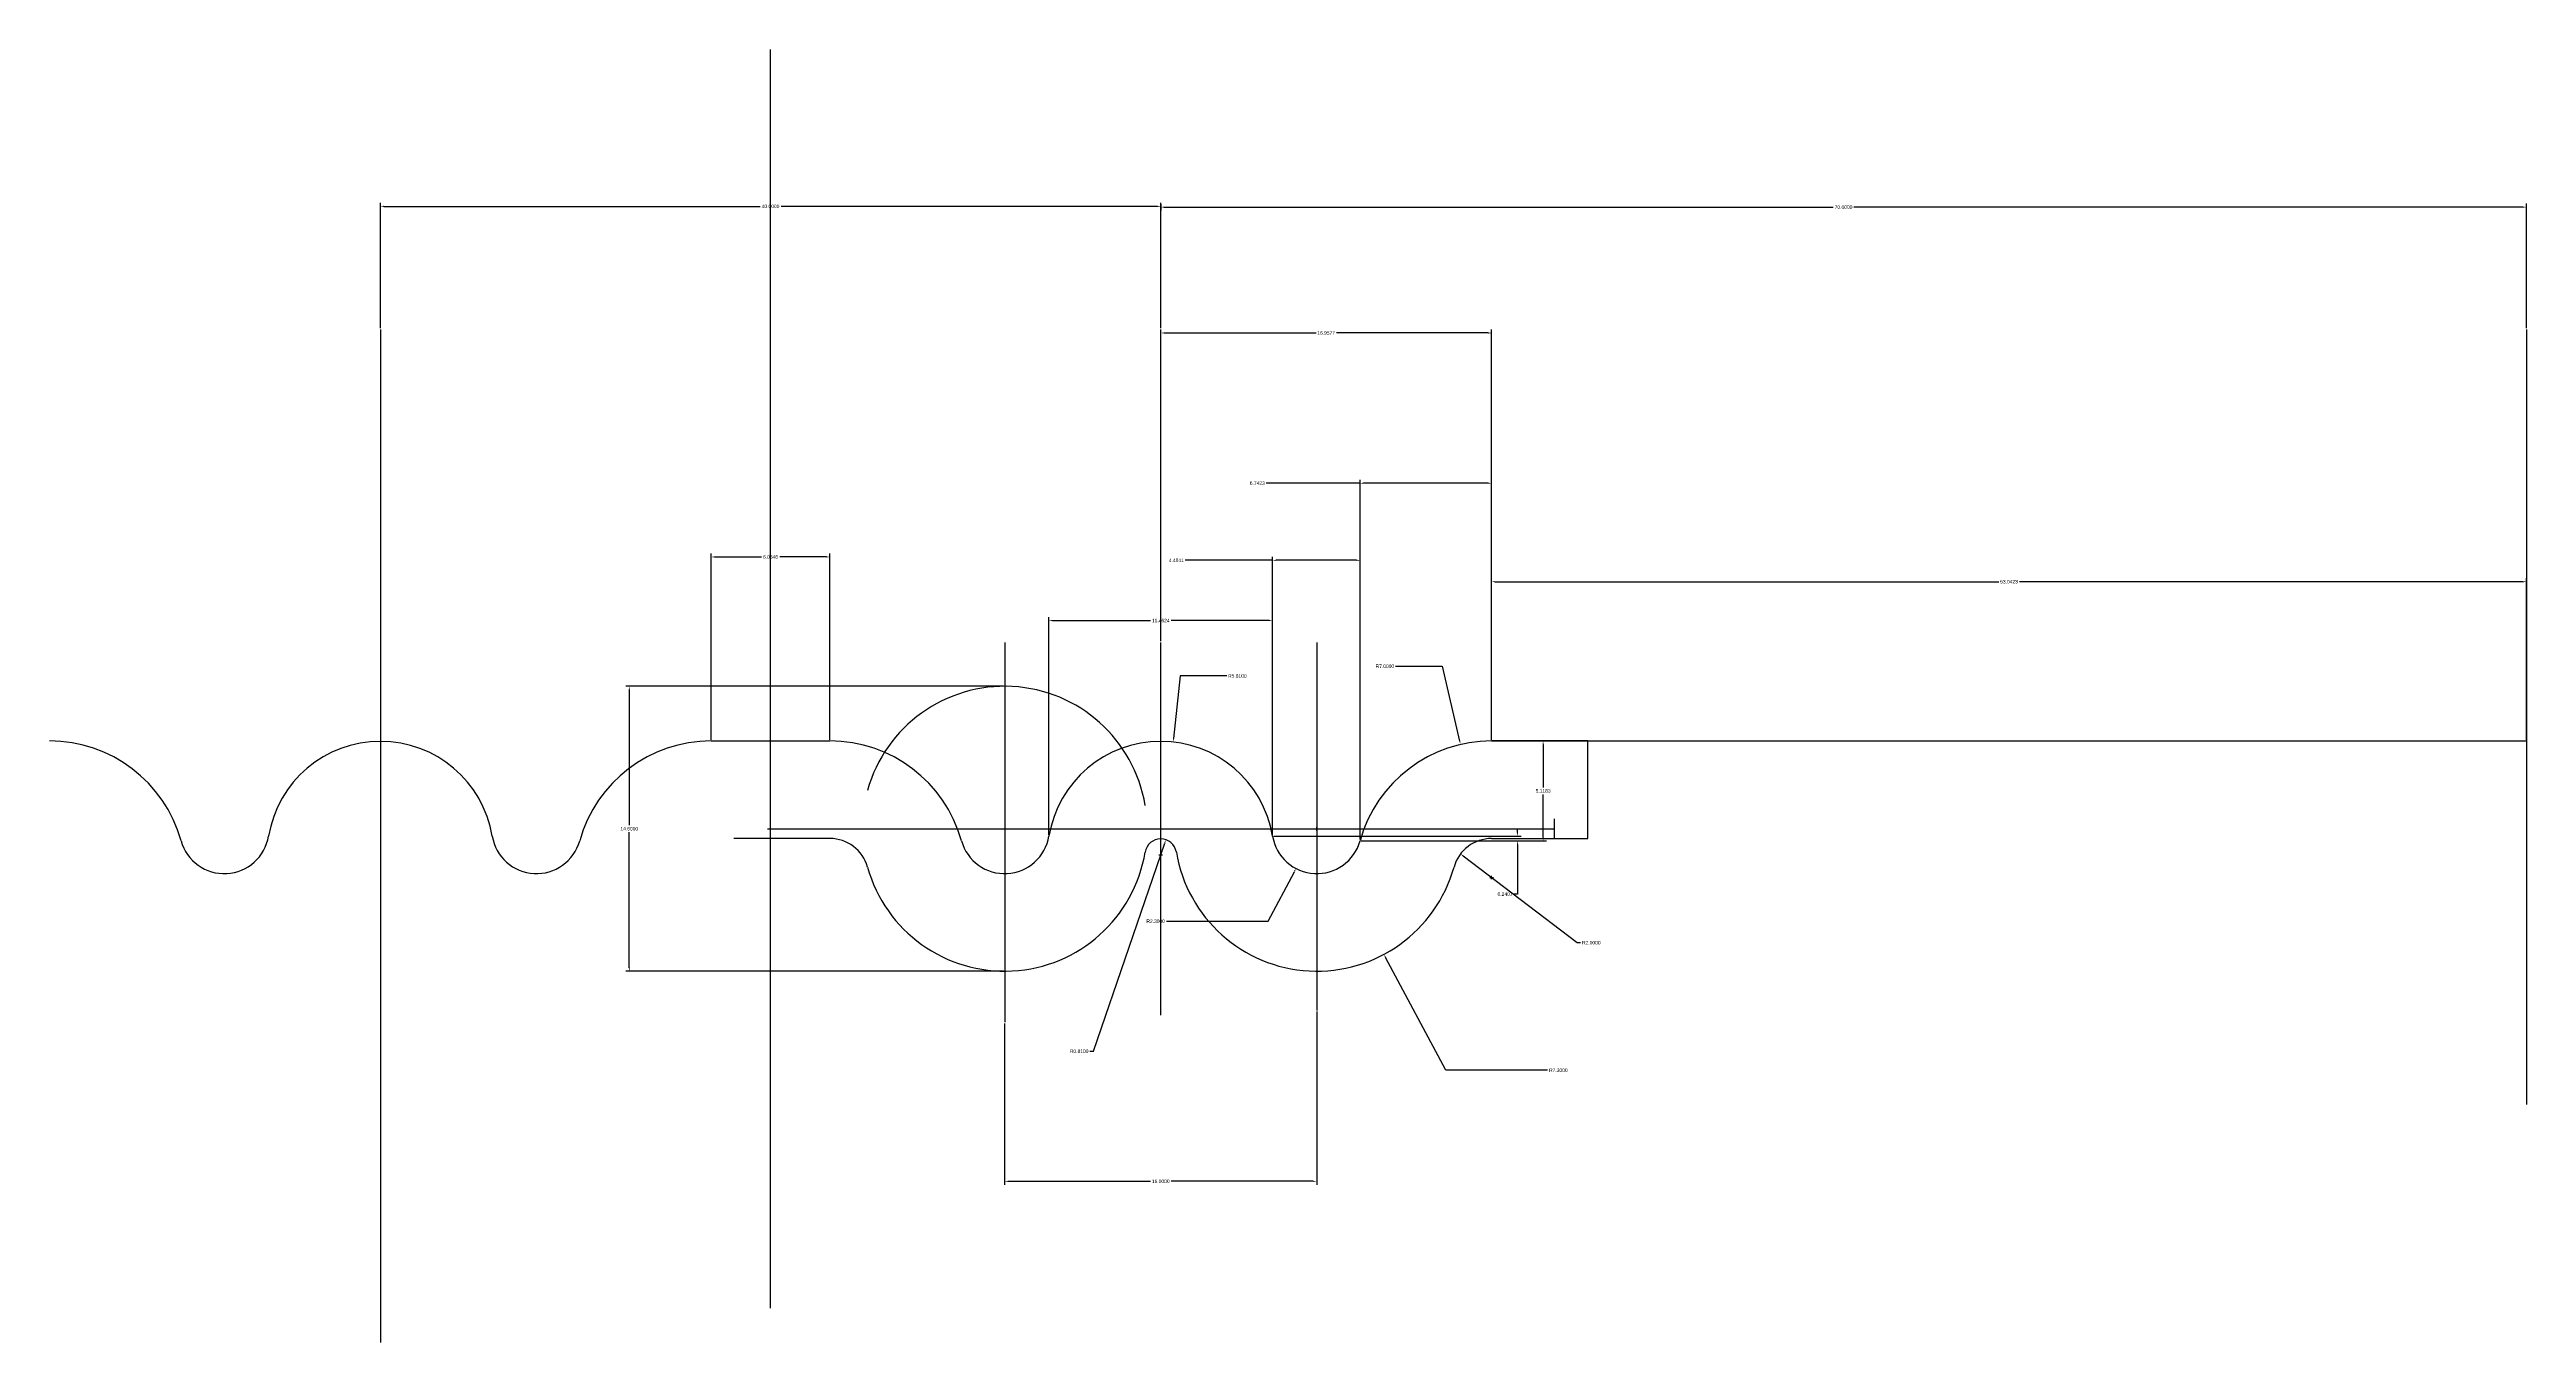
# Model space of a CAD drawing. Header units: millimetres. Extents: x 1526 to 31626, y -4643 to 9189.
# Drawn here: x 11811.9 to 11938.9, y -1221.5 to -1155.2 of the extents above; entities that cross this region are included whole.
import ezdxf

# ---------------------------------------------------------------- set-up
doc = ezdxf.new("R2010")
doc.units = ezdxf.units.MM
doc.styles.get("Standard").update_dxf_attribs({"font": 'arial.ttf'})
doc.dimstyles.get("Standard").update_dxf_attribs({"dimtxt": 0.18, "dimasz": 0.18, "dimexe": 0.18, "dimexo": 0.0625, "dimgap": 0.09, "dimtad": 0, "dimtih": 1, "dimtoh": 1, "dimdec": 4, "dimzin": 0, "dimdsep": 46, "dimtxsty": 'Standard', "dimcen": 0.09, "dimadec": 0, "dimazin": 0, "dimtfac": 1, "dimtdec": 4, "dimtofl": 0, "dimtmove": 0, "dimatfit": 3, "dimfxl": 1, "dimtolj": 1, "dimtzin": 0, "dimarcsym": 0})

# ---------------------------------------------------------------- blocks, each defined once
blk = doc.blocks.new('*D1534')
at = {"color": 0, "lineweight": -2, "transparency": 16777216}
for p, q in [((11860.82, -1187.84), (11841.46, -1187.84)), ((11841.64, -1188.02), (11841.64, -1194.96)), ((11841.64, -1202.26), (11841.64, -1195.32)), ((11860.82, -1202.44), (11841.46, -1202.44))]:
    blk.add_line(p, q, dxfattribs=at)
at = {"color": 0, "transparency": 16777216}
for points in [[(11841.61, -1188.02), (11841.67, -1188.02), (11841.64, -1187.84)], [(11841.61, -1202.26), (11841.67, -1202.26), (11841.64, -1202.44)]]:
    blk.add_solid(points, dxfattribs=at)
at = {"layer": 'Defpoints', "color": 0, "transparency": 16777216}
for p in [(11860.88, -1187.84), (11841.64, -1202.44), (11860.88, -1202.44)]:
    blk.add_point(p, dxfattribs=at)
at = {"color": 0, "transparency": 16777216, "insert": (11841.64, -1195.14), "char_height": 0.18, "attachment_point": 5}
blk.add_mtext('\\A1;14.6000', dxfattribs=at)
blk = doc.blocks.new('*D1535')
at = {"color": 0, "lineweight": -2, "transparency": 16777216}
for p, q in [((11876.79, -1195.14), (11876.97, -1195.14)), ((11876.88, -1195.23), (11876.88, -1195.05)), ((11883.49, -1207.52), (11880.4, -1201.74)), ((11888.71, -1207.52), (11883.49, -1207.52))]:
    blk.add_line(p, q, dxfattribs=at)
at = {"color": 0, "transparency": 16777216}
blk.add_solid([(11880.43, -1201.72), (11880.38, -1201.75), (11880.32, -1201.58)], dxfattribs=at)
at = {"layer": 'Defpoints', "color": 0, "transparency": 16777216}
for p in [(11876.88, -1195.14), (11880.32, -1201.58)]:
    blk.add_point(p, dxfattribs=at)
at = {"color": 0, "transparency": 16777216, "insert": (11889.26, -1207.52), "char_height": 0.18, "attachment_point": 5}
blk.add_mtext('\\A1;R7.3000', dxfattribs=at)
blk = doc.blocks.new('*D1536')
at = {"color": 0, "lineweight": -2, "transparency": 16777216}
for p, q in [((11890.22, -1200.98), (11884.39, -1196.54)), ((11890.4, -1200.98), (11890.22, -1200.98))]:
    blk.add_line(p, q, dxfattribs=at)
at = {"color": 0, "transparency": 16777216}
blk.add_solid([(11884.41, -1196.51), (11884.37, -1196.56), (11884.25, -1196.43)], dxfattribs=at)
at = {"layer": 'Defpoints', "color": 0, "transparency": 16777216}
for p in [(11884.25, -1196.43), (11885.84, -1197.64)]:
    blk.add_point(p, dxfattribs=at)
at = {"color": 0, "transparency": 16777216, "insert": (11890.95, -1200.98), "char_height": 0.18, "attachment_point": 5}
blk.add_mtext('\\A1;R2.0000', dxfattribs=at)
blk = doc.blocks.new('*D1537')
at = {"color": 0, "lineweight": -2, "transparency": 16777216}
for p, q in [((11865.43, -1206.54), (11869.09, -1195.87)), ((11865.25, -1206.54), (11865.43, -1206.54))]:
    blk.add_line(p, q, dxfattribs=at)
at = {"color": 0, "transparency": 16777216}
blk.add_solid([(11869.06, -1195.86), (11869.11, -1195.88), (11869.14, -1195.7)], dxfattribs=at)
at = {"layer": 'Defpoints', "color": 0, "transparency": 16777216}
for p in [(11869.14, -1195.7), (11868.88, -1196.47)]:
    blk.add_point(p, dxfattribs=at)
at = {"color": 0, "transparency": 16777216, "insert": (11864.7, -1206.54), "char_height": 0.18, "attachment_point": 5}
blk.add_mtext('\\A1;R0.8100', dxfattribs=at)
blk = doc.blocks.new('*D1538')
at = {"color": 0, "lineweight": -2, "transparency": 16777216}
for p, q in [((11879.1, -1177.43), (11874.29, -1177.43)), ((11879.1, -1195.69), (11879.1, -1177.25)), ((11885.66, -1177.43), (11879.28, -1177.43)), ((11885.84, -1190.58), (11885.84, -1177.25))]:
    blk.add_line(p, q, dxfattribs=at)
at = {"color": 0, "transparency": 16777216}
for points in [[(11879.28, -1177.4), (11879.28, -1177.46), (11879.1, -1177.43)], [(11885.66, -1177.4), (11885.66, -1177.46), (11885.84, -1177.43)]]:
    blk.add_solid(points, dxfattribs=at)
at = {"layer": 'Defpoints', "color": 0, "transparency": 16777216}
for p in [(11879.1, -1177.43), (11885.84, -1190.64), (11879.1, -1195.76)]:
    blk.add_point(p, dxfattribs=at)
at = {"color": 0, "transparency": 16777216, "insert": (11873.83, -1177.43), "char_height": 0.18, "attachment_point": 5}
blk.add_mtext('\\A1;6.7423', dxfattribs=at)
blk = doc.blocks.new('*D1539')
at = {"color": 0, "lineweight": -2, "transparency": 16777216}
for p, q in [((11885.9, -1190.64), (11888.66, -1190.64)), ((11888.48, -1190.82), (11888.48, -1193.02)), ((11888.48, -1195.58), (11888.48, -1193.38)), ((11879.16, -1195.76), (11888.66, -1195.76))]:
    blk.add_line(p, q, dxfattribs=at)
at = {"color": 0, "transparency": 16777216}
for points in [[(11888.45, -1190.82), (11888.51, -1190.82), (11888.48, -1190.64)], [(11888.45, -1195.58), (11888.51, -1195.58), (11888.48, -1195.76)]]:
    blk.add_solid(points, dxfattribs=at)
at = {"layer": 'Defpoints', "color": 0, "transparency": 16777216}
for p in [(11885.84, -1190.64), (11879.1, -1195.76), (11888.48, -1195.76)]:
    blk.add_point(p, dxfattribs=at)
at = {"color": 0, "transparency": 16777216, "insert": (11888.48, -1193.2), "char_height": 0.18, "attachment_point": 5}
blk.add_mtext('\\A1;5.1183', dxfattribs=at)
blk = doc.blocks.new('*D1540')
at = {"color": 0, "lineweight": -2, "transparency": 16777216}
for p, q in [((11874.61, -1181.38), (11870.13, -1181.38)), ((11874.61, -1195.45), (11874.61, -1181.2)), ((11878.92, -1181.38), (11874.79, -1181.38)), ((11879.1, -1195.69), (11879.1, -1181.2))]:
    blk.add_line(p, q, dxfattribs=at)
at = {"color": 0, "transparency": 16777216}
for points in [[(11874.79, -1181.35), (11874.79, -1181.41), (11874.61, -1181.38)], [(11878.92, -1181.35), (11878.92, -1181.41), (11879.1, -1181.38)]]:
    blk.add_solid(points, dxfattribs=at)
at = {"layer": 'Defpoints', "color": 0, "transparency": 16777216}
for p in [(11874.61, -1181.38), (11874.61, -1195.52), (11879.1, -1195.76)]:
    blk.add_point(p, dxfattribs=at)
at = {"color": 0, "transparency": 16777216, "insert": (11869.68, -1181.38), "char_height": 0.18, "attachment_point": 5}
blk.add_mtext('\\A1;4.4841', dxfattribs=at)
blk = doc.blocks.new('*D1541')
at = {"color": 0, "lineweight": -2, "transparency": 16777216}
for p, q in [((11874.68, -1195.52), (11887.35, -1195.52)), ((11879.16, -1195.76), (11887.35, -1195.76)), ((11887.17, -1195.34), (11887.17, -1195.16)), ((11887.17, -1195.94), (11887.17, -1198.49)), ((11887.17, -1198.49), (11886.99, -1198.49))]:
    blk.add_line(p, q, dxfattribs=at)
at = {"color": 0, "transparency": 16777216}
for points in [[(11887.14, -1195.34), (11887.2, -1195.34), (11887.17, -1195.52)], [(11887.14, -1195.94), (11887.2, -1195.94), (11887.17, -1195.76)]]:
    blk.add_solid(points, dxfattribs=at)
at = {"layer": 'Defpoints', "color": 0, "transparency": 16777216}
for p in [(11874.61, -1195.52), (11879.1, -1195.76), (11887.17, -1195.52)]:
    blk.add_point(p, dxfattribs=at)
at = {"color": 0, "transparency": 16777216, "insert": (11886.53, -1198.49), "char_height": 0.18, "attachment_point": 5}
blk.add_mtext('\\A1;0.2407', dxfattribs=at)
blk = doc.blocks.new('*D1542')
at = {"color": 0, "lineweight": -2, "transparency": 16777216}
for p, q in [((11863.15, -1195.45), (11863.15, -1184.29)), ((11863.33, -1184.47), (11868.36, -1184.47)), ((11874.43, -1184.47), (11869.41, -1184.47)), ((11874.61, -1195.45), (11874.61, -1184.29))]:
    blk.add_line(p, q, dxfattribs=at)
at = {"color": 0, "transparency": 16777216}
for points in [[(11863.33, -1184.44), (11863.33, -1184.5), (11863.15, -1184.47)], [(11874.43, -1184.44), (11874.43, -1184.5), (11874.61, -1184.47)]]:
    blk.add_solid(points, dxfattribs=at)
at = {"layer": 'Defpoints', "color": 0, "transparency": 16777216}
for p in [(11863.15, -1184.47), (11863.15, -1195.52), (11874.61, -1195.52)]:
    blk.add_point(p, dxfattribs=at)
at = {"color": 0, "transparency": 16777216, "insert": (11868.88, -1184.47), "char_height": 0.18, "attachment_point": 5}
blk.add_mtext('\\A1;11.4624', dxfattribs=at)
blk = doc.blocks.new('*D1543')
at = {"color": 0, "lineweight": -2, "transparency": 16777216}
for p, q in [((11868.88, -1185.53), (11868.88, -1169.55)), ((11869.06, -1169.73), (11876.84, -1169.73)), ((11885.66, -1169.73), (11877.89, -1169.73)), ((11885.84, -1190.58), (11885.84, -1169.55))]:
    blk.add_line(p, q, dxfattribs=at)
at = {"color": 0, "transparency": 16777216}
for points in [[(11869.06, -1169.7), (11869.06, -1169.76), (11868.88, -1169.73)], [(11885.66, -1169.7), (11885.66, -1169.76), (11885.84, -1169.73)]]:
    blk.add_solid(points, dxfattribs=at)
at = {"layer": 'Defpoints', "color": 0, "transparency": 16777216}
for p in [(11885.84, -1169.73), (11868.88, -1185.59), (11885.84, -1190.64)]:
    blk.add_point(p, dxfattribs=at)
at = {"color": 0, "transparency": 16777216, "insert": (11877.36, -1169.73), "char_height": 0.18, "attachment_point": 5}
blk.add_mtext('\\A1;16.9577', dxfattribs=at)
blk = doc.blocks.new('*D1544')
at = {"color": 0, "lineweight": -2, "transparency": 16777216}
for p, q in [((11880.92, -1186.81), (11883.31, -1186.81)), ((11883.31, -1186.81), (11884.2, -1190.65)), ((11885.75, -1197.64), (11885.93, -1197.64)), ((11885.84, -1197.73), (11885.84, -1197.55))]:
    blk.add_line(p, q, dxfattribs=at)
at = {"color": 0, "transparency": 16777216}
blk.add_solid([(11884.23, -1190.64), (11884.18, -1190.65), (11884.25, -1190.82)], dxfattribs=at)
at = {"layer": 'Defpoints', "color": 0, "transparency": 16777216}
for p in [(11884.25, -1190.82), (11885.84, -1197.64)]:
    blk.add_point(p, dxfattribs=at)
at = {"color": 0, "transparency": 16777216, "insert": (11880.37, -1186.81), "char_height": 0.18, "attachment_point": 5}
blk.add_mtext('\\A1;R7.0000', dxfattribs=at)
blk = doc.blocks.new('*D1545')
at = {"color": 0, "lineweight": -2, "transparency": 16777216}
for p, q in [((11876.79, -1195.14), (11876.97, -1195.14)), ((11876.88, -1195.23), (11876.88, -1195.05)), ((11874.39, -1199.88), (11875.73, -1197.34)), ((11869.17, -1199.88), (11874.39, -1199.88))]:
    blk.add_line(p, q, dxfattribs=at)
at = {"color": 0, "transparency": 16777216}
blk.add_solid([(11875.7, -1197.32), (11875.76, -1197.35), (11875.81, -1197.18)], dxfattribs=at)
at = {"layer": 'Defpoints', "color": 0, "transparency": 16777216}
for p in [(11876.88, -1195.14), (11875.81, -1197.18)]:
    blk.add_point(p, dxfattribs=at)
at = {"color": 0, "transparency": 16777216, "insert": (11868.62, -1199.88), "char_height": 0.18, "attachment_point": 5}
blk.add_mtext('\\A1;R2.3000', dxfattribs=at)
blk = doc.blocks.new('*D1546')
at = {"color": 0, "lineweight": -2, "transparency": 16777216}
for p, q in [((11869.87, -1187.31), (11869.53, -1190.51)), ((11872.26, -1187.31), (11869.87, -1187.31)), ((11868.79, -1196.47), (11868.97, -1196.47)), ((11868.88, -1196.56), (11868.88, -1196.38))]:
    blk.add_line(p, q, dxfattribs=at)
at = {"color": 0, "transparency": 16777216}
blk.add_solid([(11869.5, -1190.51), (11869.56, -1190.52), (11869.51, -1190.69)], dxfattribs=at)
at = {"layer": 'Defpoints', "color": 0, "transparency": 16777216}
for p in [(11869.51, -1190.69), (11868.88, -1196.47)]:
    blk.add_point(p, dxfattribs=at)
at = {"color": 0, "transparency": 16777216, "insert": (11872.81, -1187.31), "char_height": 0.18, "attachment_point": 5}
blk.add_mtext('\\A1;R5.8100', dxfattribs=at)
blk = doc.blocks.new('*D1547')
at = {"color": 0, "lineweight": -2, "transparency": 16777216}
for p, q in [((11876.88, -1204.51), (11876.88, -1213.39)), ((11860.88, -1205.12), (11860.88, -1213.39)), ((11861.06, -1213.21), (11868.36, -1213.21)), ((11876.7, -1213.21), (11869.41, -1213.21))]:
    blk.add_line(p, q, dxfattribs=at)
at = {"color": 0, "transparency": 16777216}
for points in [[(11861.06, -1213.18), (11861.06, -1213.24), (11860.88, -1213.21)], [(11876.7, -1213.18), (11876.7, -1213.24), (11876.88, -1213.21)]]:
    blk.add_solid(points, dxfattribs=at)
at = {"layer": 'Defpoints', "color": 0, "transparency": 16777216}
for p in [(11876.88, -1204.45), (11860.88, -1205.06), (11876.88, -1213.21)]:
    blk.add_point(p, dxfattribs=at)
at = {"color": 0, "transparency": 16777216, "insert": (11868.88, -1213.21), "char_height": 0.18, "attachment_point": 5}
blk.add_mtext('\\A1;16.0000', dxfattribs=at)
blk = doc.blocks.new('*D1548')
at = {"color": 0, "lineweight": -2, "transparency": 16777216}
for p, q in [((11885.84, -1190.58), (11885.84, -1182.3)), ((11886.02, -1182.48), (11911.83, -1182.48)), ((11938.7, -1182.48), (11912.89, -1182.48)), ((11938.88, -1190.58), (11938.88, -1182.3))]:
    blk.add_line(p, q, dxfattribs=at)
at = {"color": 0, "transparency": 16777216}
for points in [[(11886.02, -1182.45), (11886.02, -1182.51), (11885.84, -1182.48)], [(11938.7, -1182.45), (11938.7, -1182.51), (11938.88, -1182.48)]]:
    blk.add_solid(points, dxfattribs=at)
at = {"layer": 'Defpoints', "color": 0, "transparency": 16777216}
for p in [(11938.88, -1182.48), (11885.84, -1190.64), (11938.88, -1190.64)]:
    blk.add_point(p, dxfattribs=at)
at = {"color": 0, "transparency": 16777216, "insert": (11912.36, -1182.48), "char_height": 0.18, "attachment_point": 5}
blk.add_mtext('\\A1;53.0423', dxfattribs=at)
blk = doc.blocks.new('*D1549')
at = {"color": 0, "lineweight": -2, "transparency": 16777216}
for p, q in [((11828.88, -1169.49), (11828.88, -1163.06)), ((11829.06, -1163.24), (11848.35, -1163.24)), ((11868.7, -1163.24), (11849.42, -1163.24)), ((11868.88, -1169.49), (11868.88, -1163.06))]:
    blk.add_line(p, q, dxfattribs=at)
at = {"color": 0, "transparency": 16777216}
for points in [[(11829.06, -1163.21), (11829.06, -1163.27), (11828.88, -1163.24)], [(11868.7, -1163.21), (11868.7, -1163.27), (11868.88, -1163.24)]]:
    blk.add_solid(points, dxfattribs=at)
at = {"layer": 'Defpoints', "color": 0, "transparency": 16777216}
for p in [(11868.88, -1163.24), (11828.88, -1169.55), (11868.88, -1169.55)]:
    blk.add_point(p, dxfattribs=at)
at = {"color": 0, "transparency": 16777216, "insert": (11848.88, -1163.24), "char_height": 0.18, "attachment_point": 5}
blk.add_mtext('\\A1;40.0000', dxfattribs=at)
blk = doc.blocks.new('*D1550')
at = {"color": 0, "lineweight": -2, "transparency": 16777216}
for p, q in [((11868.88, -1163.13), (11868.88, -1163.46)), ((11869.06, -1163.28), (11903.35, -1163.28)), ((11938.7, -1163.28), (11904.41, -1163.28)), ((11938.88, -1169.49), (11938.88, -1163.1))]:
    blk.add_line(p, q, dxfattribs=at)
at = {"color": 0, "transparency": 16777216}
for points in [[(11869.06, -1163.25), (11869.06, -1163.31), (11868.88, -1163.28)], [(11938.7, -1163.25), (11938.7, -1163.31), (11938.88, -1163.28)]]:
    blk.add_solid(points, dxfattribs=at)
at = {"layer": 'Defpoints', "color": 0, "transparency": 16777216}
for p in [(11868.88, -1163.06), (11938.88, -1163.28), (11938.88, -1169.55)]:
    blk.add_point(p, dxfattribs=at)
at = {"color": 0, "transparency": 16777216, "insert": (11903.88, -1163.28), "char_height": 0.18, "attachment_point": 5}
blk.add_mtext('\\A1;70.0000', dxfattribs=at)
blk = doc.blocks.new('*D1551')
at = {"color": 0, "lineweight": -2, "transparency": 16777216}
for p, q in [((11845.84, -1190.58), (11845.84, -1181.03)), ((11846.02, -1181.21), (11848.42, -1181.21)), ((11851.74, -1181.21), (11849.35, -1181.21)), ((11851.92, -1190.58), (11851.92, -1181.03))]:
    blk.add_line(p, q, dxfattribs=at)
at = {"color": 0, "transparency": 16777216}
for points in [[(11846.02, -1181.18), (11846.02, -1181.24), (11845.84, -1181.21)], [(11851.74, -1181.18), (11851.74, -1181.24), (11851.92, -1181.21)]]:
    blk.add_solid(points, dxfattribs=at)
at = {"layer": 'Defpoints', "color": 0, "transparency": 16777216}
for p in [(11851.92, -1181.21), (11845.84, -1190.64), (11851.92, -1190.64)]:
    blk.add_point(p, dxfattribs=at)
at = {"color": 0, "transparency": 16777216, "insert": (11848.88, -1181.21), "char_height": 0.18, "attachment_point": 5}
blk.add_mtext('\\A1;6.0846', dxfattribs=at)

msp = doc.modelspace()

# ---------------------------------------------------------------- linework, layer by layer
for p, q in [((11848.88197, -1219.71008), (11848.88197, -1155.20317)), ((11828.88197, -1169.55265), (11828.88197, -1221.46802)), ((11938.88197, -1169.55265), (11938.88197, -1209.27617)), ((11860.88197, -1185.59202), (11860.88197, -1205.05629)), ((11868.88197, -1204.68565), (11868.88197, -1185.59202)), ((11876.88197, -1185.59202), (11876.88197, -1204.44827)), ((11885.83965, -1190.63884), (11938.88197, -1190.63884)), ((11890.77201, -1195.63884), (11890.77201, -1190.63884)), ((11889.04254, -1194.63884), (11889.04254, -1195.63884)), ((11848.72139, -1195.13884), (11889.04254, -1195.13884))]:
    msp.add_line(p, q)
at = {"color": 3}
for p, q in [((11845.83965, -1190.63884), (11851.92429, -1190.63884)), ((11890.77201, -1190.63884), (11885.83965, -1190.63884))]:
    msp.add_line(p, q, dxfattribs=at)
at = {"color": 1}
for p, q in [((11851.92429, -1195.63884), (11846.99193, -1195.63884)), ((11885.83965, -1195.63884), (11890.77201, -1195.63884))]:
    msp.add_line(p, q, dxfattribs=at)
msp.add_arc((11860.88197, -1195.13884), 7.3, 9.4474728, 164.4061043)
at = {"color": 3}
for centre, radius, start, end in [((11811.92429, -1197.63884), 7, 15.5938957, 90), ((11828.88197, -1196.47004), 5.81, 9.4474728, 170.5525272), ((11845.83965, -1197.63884), 7, 90, 164.4061043), ((11851.92429, -1197.63884), 7, 15.5938957, 90), ((11868.88197, -1196.47004), 5.81, 9.4474728, 170.5525272), ((11885.83965, -1197.63884), 7, 90, 164.4061043), ((11820.88197, -1195.13884), 2.3, 195.5938957, 350.5525272), ((11836.88197, -1195.13884), 2.3, 189.4474728, 344.4061043), ((11860.88197, -1195.13884), 2.3, 195.5938957, 350.5525272), ((11876.88197, -1195.13884), 2.3, 189.4474728, 344.4061043)]:
    msp.add_arc(centre, radius, start, end, dxfattribs=at)
at = {"color": 1}
for centre, radius, start, end in [((11851.92429, -1197.63884), 2, 15.5938957, 90), ((11868.88197, -1196.47004), 0.81, 9.4474728, 170.5525272), ((11885.83965, -1197.63884), 2, 90, 164.4061043), ((11860.88197, -1195.13884), 7.3, 195.5938957, 350.5525272), ((11876.88197, -1195.13884), 7.3, 189.4474728, 344.4061043)]:
    msp.add_arc(centre, radius, start, end, dxfattribs=at)

# ---------------------------------------------------------------- dimensions: what is measured, and where the dimension line sits
at = {"color": 3}
for base, p1, p2, picture, middle in [((11868.88197, -1163.24406), (11828.88197, -1169.55265), (11868.88197, -1169.55265), '*D1549', (11848.88197, -1163.24406)), ((11938.88197, -1163.28099), (11868.88197, -1163.06406), (11938.88197, -1169.55265), '*D1550', (11903.88197, -1163.28099)), ((11851.92429, -1181.21228), (11845.83965, -1190.63884), (11851.92429, -1190.63884), '*D1551', (11848.88197, -1181.21228)), ((11938.88197, -1182.484), (11885.83965, -1190.63884), (11938.88197, -1190.63884), '*D1548', (11912.36081, -1182.484))]:
    dim = msp.add_linear_dim(base=base, p1=p1, p2=p2, dimstyle='Standard', dxfattribs=at)
    dim.commit()
    dim.dimension.update_dxf_attribs({"geometry": picture, "text_midpoint": middle})
for base, p1, p2, picture, middle in [((11885.83965, -1169.73265), (11868.88197, -1185.59202), (11885.83965, -1190.63884), '*D1543', (11877.36081, -1169.73265)), ((11876.88197, -1213.21147), (11860.88197, -1205.05629), (11876.88197, -1204.44827), '*D1547', (11868.88197, -1213.21147))]:
    dim = msp.add_linear_dim(base=base, p1=p1, p2=p2, dimstyle='Standard')
    dim.commit()
    dim.dimension.update_dxf_attribs({"geometry": picture, "text_midpoint": middle})
for base, p1, p2, picture, middle in [((11879.09731, -1177.43067), (11885.83965, -1190.63884), (11879.09731, -1195.75712), '*D1538', (11873.82731, -1177.43067)), ((11874.613163, -1181.38476), (11879.097307, -1195.757117), (11874.613163, -1195.516367), '*D1540', (11869.676496, -1181.38476)), ((11863.15077, -1184.46663), (11874.61316, -1195.51637), (11863.15077, -1195.51637), '*D1542', (11868.88197, -1184.46663))]:
    dim = msp.add_linear_dim(base=base, p1=p1, p2=p2, dimstyle='Standard', dxfattribs=at)
    dim.commit()
    dim.dimension.update_dxf_attribs({"geometry": picture, "text_midpoint": middle, "dimtype": 160})
for center, mpoint, picture, middle in [((11885.83965, -1197.63884), (11884.24569, -1190.82273), '*D1544', (11880.36993, -1186.80696)), ((11868.88197, -1196.47004), (11869.50702, -1190.69376), '*D1546', (11872.80987, -1187.30973)), ((11876.88197, -1195.13884), (11875.81368, -1197.17569), '*D1545', (11868.62438, -1199.88181))]:
    dim = msp.add_radius_dim(center=center, mpoint=mpoint, dimstyle='Standard', dxfattribs=at)
    dim.commit()
    dim.dimension.update_dxf_attribs({"geometry": picture, "text_midpoint": middle, "dimtype": 164})
dim = msp.add_linear_dim(base=(11841.63648, -1202.43884), p1=(11860.88197, -1187.83884), p2=(11860.88197, -1202.43884), angle=90, dimstyle='Standard')
dim.commit()
dim.dimension.update_dxf_attribs({"geometry": '*D1534', "text_midpoint": (11841.63648, -1195.13884), "dimtype": 160})
for base, p1, p2, picture, middle in [((11888.47682, -1195.75712), (11885.83965, -1190.63884), (11879.09731, -1195.75712), '*D1539', (11888.47682, -1193.19798)), ((11887.174594, -1195.5163674), (11879.0973068, -1195.7571173), (11874.6131631, -1195.5163674), '*D1541', (11886.5309651, -1198.4933508))]:
    dim = msp.add_linear_dim(base=base, p1=p1, p2=p2, angle=90, dimstyle='Standard', dxfattribs=at)
    dim.commit()
    dim.dimension.update_dxf_attribs({"geometry": picture, "text_midpoint": middle, "dimtype": 160})
for center, mpoint, picture, middle in [((11868.88197, -1196.47004), (11869.1446, -1195.7038), '*D1537', (11865.43009, -1206.54083)), ((11885.83965, -1197.63884), (11884.24923, -1196.42616), '*D1536', (11890.2209, -1200.97951))]:
    dim = msp.add_radius_dim(center=center, mpoint=mpoint, dimstyle='Standard', override={"dimtmove": 1})
    dim.commit()
    dim.dimension.update_dxf_attribs({"geometry": picture, "text_midpoint": middle, "dimtype": 164})
dim = msp.add_radius_dim(center=(11876.88197, -1195.13884), mpoint=(11880.31861, -1201.5793), dimstyle='Standard')
dim.commit()
dim.dimension.update_dxf_attribs({"geometry": '*D1535', "text_midpoint": (11889.25928, -1207.52131), "dimtype": 164})

doc.saveas('drawing.dxf')
